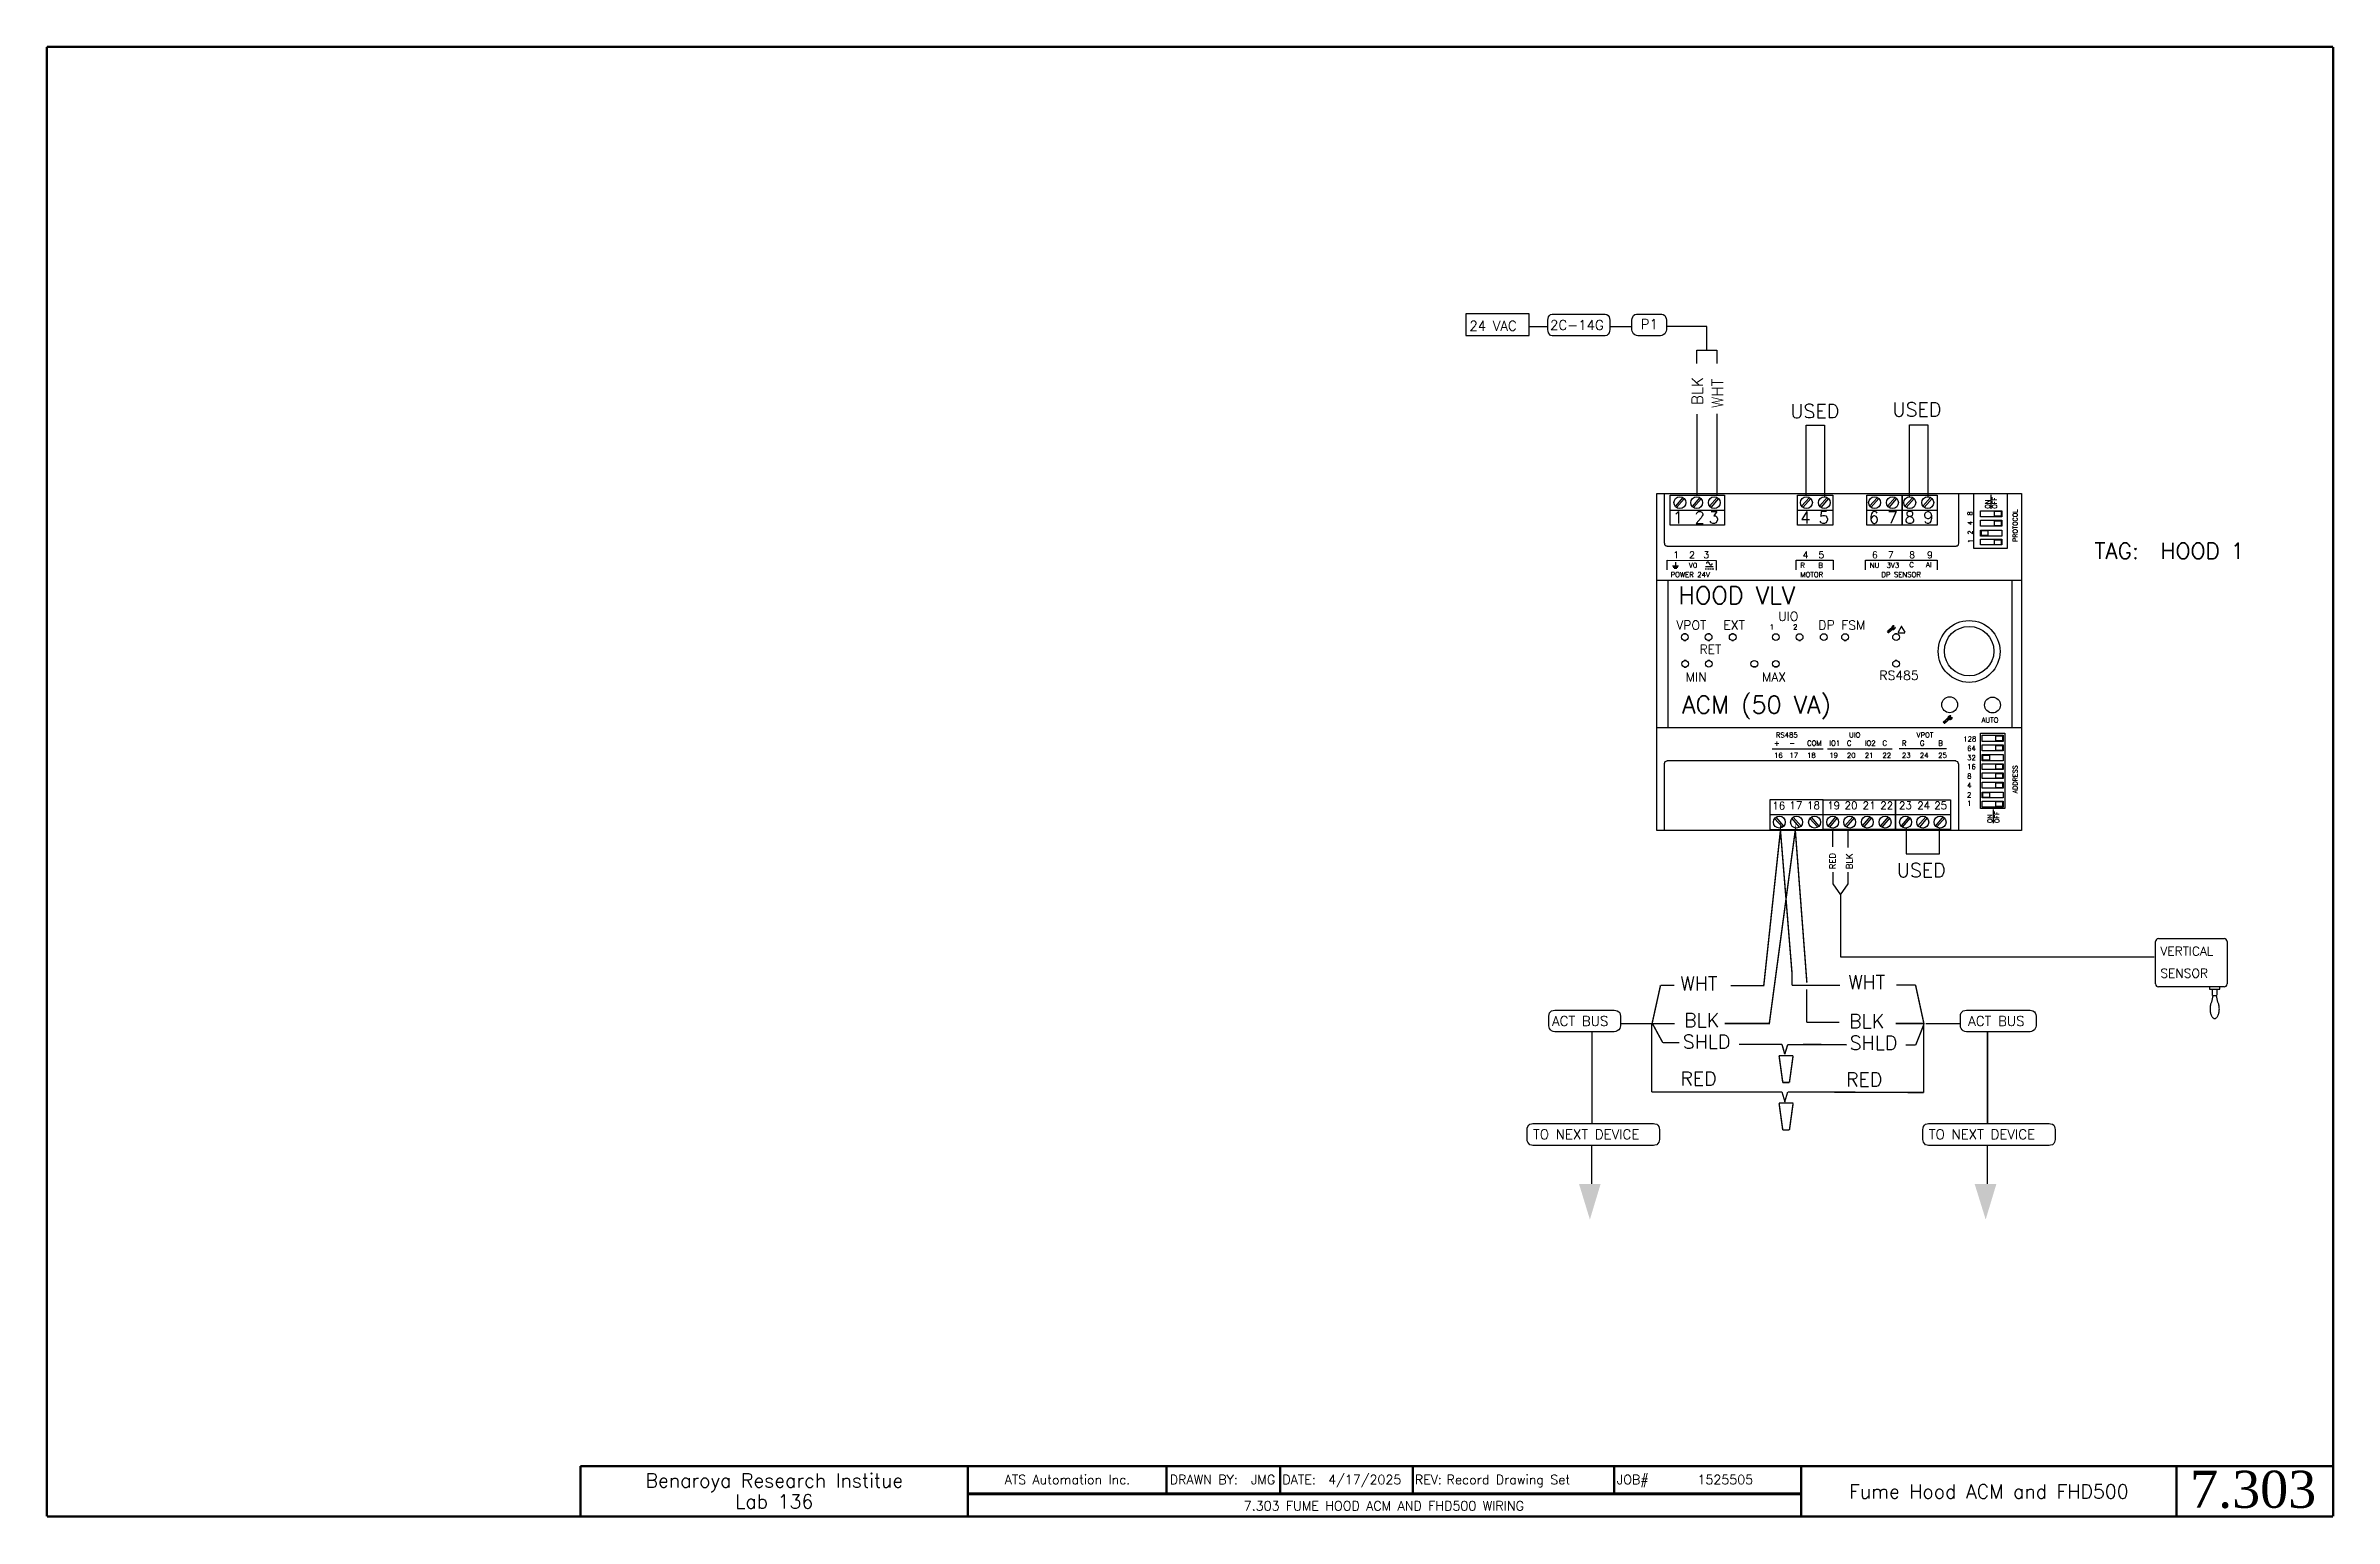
# Paper-space layout 'Layout1' of a CAD drawing. Extents: x 0.7 to 16.1, y 0.3 to 10.3.
# The model-space entities are those that its viewports show. They can reach past a viewport. Long polylines and large blocks are cut down to what shows.
import ezdxf
from ezdxf.enums import TextEntityAlignment as Align

# ---------------------------------------------------------------- set-up
doc = ezdxf.new("R2010")
doc.units = 0
doc.header["$LTSCALE"] = 96
doc.header["$MEASUREMENT"] = 0
doc.layers.get('0').update_dxf_attribs({"linetype": 'CONTINUOUS'})
for name, color, linetype in [('COMP', 4, 'CONTINUOUS'), ('HOOD ACM', 7, 'CONTINUOUS'), ('MVIEW', 1, 'CONTINUOUS'), ('Text', 7, 'CONTINUOUS')]:
    doc.layers.add(name, color=color, linetype=linetype)
doc.styles.add('CENTURY', font='century')
doc.styles.add('Romans', font='romans.shx')
doc.styles.get("Standard").update_dxf_attribs({"font": 'ROMANS'})

psp = doc.layouts.get("Layout1")

msp = doc.modelspace()

# ---------------------------------------------------------------- texts
at = {"layer": 'HOOD ACM', "transparency": 33554687}
for s, height, p in [('24 VAC', 6.34, (986.3, 800.3)), ('2C-14G', 6.34, (1038.5, 800.8)), ('P1', 6.34, (1097.2, 801.4)), ('1', 7.72, (1117.9, 675.6)), (' 2', 7.72, (1126.7, 675.6)), ('3', 7.72, (1141.2, 675.6)), ('4', 7.72, (1200.4, 675.6)), ('5', 7.72, (1212.4, 675.6)), ('6', 7.72, (1244.8, 675.6)), ('7', 7.72, (1256.8, 675.6)), ('8', 7.72, (1268, 675.6)), ('9', 7.72, (1280, 675.6)), ('1', 4.42, (1118.2, 653)), ('2', 4.42, (1128.5, 653)), ('3', 4.42, (1137.7, 653)), ('4', 4.42, (1201.9, 653)), ('5', 4.42, (1212.2, 653)), ('6', 4.42, (1246.8, 653)), ('7', 4.42, (1257.1, 653)), ('8', 4.42, (1270.9, 653)), ('9', 4.42, (1282.4, 653)), ('TAG:  HOOD 1', 10.293, (1390.8, 652.6)), ('POWER 24V', 3.28, (1116.5, 640.8)), ('V0', 3.28, (1128.4, 646.8)), ('R', 3.28, (1200.5, 646.8)), ('MOTOR', 3.28, (1200.5, 640.8)), ('B', 3.28, (1212.1, 646.8)), ('NU', 3.28, (1245.4, 646.8)), ('DP SENSOR', 3.28, (1252.9, 640.8)), ('3V3', 3.28, (1256.3, 646.8)), ('C', 3.28, (1271, 647.2)), ('AI', 3.28, (1281.8, 647.2)), ('HOOD VLV', 11.31, (1121.6, 623.4)), ('VPOT', 5.87, (1120.2, 606.8)), ('EXT', 5.87, (1150.7, 606.8)), ('1', 3.28, (1180.6, 606.8)), ('UIO', 5.87, (1186.1, 612.5)), ('2', 3.28, (1195.8, 606.8)), ('DP', 5.87, (1212.1, 606.9)), ('FSM', 5.87, (1227, 606.8)), ('RET', 5.87, (1135.2, 591.1)), ('MIN', 5.87, (1126.3, 573.2)), ('MAX', 5.87, (1175.7, 573.2)), ('RS485', 5.87, (1251.6, 574.3)), ('ACM (50 VA)', 11.31, (1123.9, 552.6)), ('AUTO', 3.28, (1317.7, 546.6)), ('+', 3.28, (1183.5, 531.7)), ('RS485', 3.28, (1184.6, 537)), ('-', 3.28, (1193.4, 531.7)), ('COM', 3.28, (1204.8, 531.7)), ('IO1', 3.28, (1219.2, 531.7)), ('C', 3.28, (1230.6, 531.7)), ('UIO', 3.28, (1232, 537)), ('IO2', 3.28, (1242.2, 531.7)), ('C', 3.28, (1253.6, 531.7)), ('R', 3.28, (1266.2, 531.7)), ('VPOT', 3.28, (1275.7, 537)), ('G', 3.28, (1277.8, 531.7)), ('B', 3.28, (1289.7, 531.7)), ('128', 3.28, (1305.9, 534.4)), ('16', 3.28, (1183.5, 523.8)), ('17', 3.28, (1193.4, 523.8)), ('18', 3.28, (1204.8, 523.8)), ('19', 3.28, (1219.2, 523.8)), ('20', 3.28, (1230.6, 523.8)), ('21', 3.28, (1242.2, 523.8)), ('22', 3.28, (1253.6, 523.8)), ('23', 3.28, (1266.2, 523.8)), ('24', 3.28, (1277.8, 523.8)), ('25', 3.28, (1289.7, 523.8)), ('32', 3.28, (1308.4, 522.3)), ('64', 3.28, (1308.4, 528.3)), ('16', 3.28, (1308.4, 516.4)), ('8', 3.28, (1308.4, 510.4)), ('4', 3.28, (1308.4, 504.4)), ('16', 4.88, (1182.3, 490.4)), ('17', 4.88, (1193.4, 490.6)), ('18', 4.88, (1204.8, 490.6)), ('19', 4.88, (1217.8, 490.6)), ('20', 4.88, (1229.1, 490.6)), ('21', 4.88, (1240.8, 490.6)), ('22', 4.88, (1252.2, 490.6)), ('23', 4.88, (1264.3, 490.6)), ('24', 4.88, (1276.1, 490.6)), ('25', 4.88, (1287.1, 490.6)), ('2', 3.28, (1308.3, 498.2)), ('1', 3.28, (1308.4, 492.7))]:
    msp.add_text(s, height=height, dxfattribs=at).set_placement(p)
for s, height, p in [('BLK', 7.2, (1137.4, 752.1)), ('WHT', 7.2, (1150.5, 750.2)), ('8', 3.03, (1311.7, 680.7)), ('ON', 3.03, (1323.2, 685.1)), ('OFF', 3.03, (1327.7, 685.1)), ('PROTOCOL', 3.03, (1341, 663.6)), ('4', 3.03, (1311.9, 674.5)), ('2', 3.03, (1311.9, 668.4)), ('1', 3.03, (1312.1, 662.8)), ('ADDRESS', 3.03, (1341, 500.8)), ('OFF', 3.03, (1329.2, 481.6)), ('ON', 3.03, (1324.7, 481.6)), ('RED', 4.04, (1223.3, 451.7)), ('BLK', 4.04, (1234.2, 451.7))]:
    msp.add_text(s, height=height, rotation=90, dxfattribs=at).set_placement(p)
at = {"layer": 'HOOD ACM', "color": 7, "transparency": 33554687}
for s, height, p in [('USED', 8.99, (1194, 743.8)), ('USED', 8.99, (1260.1, 744.8)), ('USED', 8.99, (1262.9, 446.7)), ('WHT', 8.99, (1122.9, 373.3)), ('WHT', 8.99, (1231.5, 374.2)), ('ACT BUS', 6.34, (1039.8, 350.3)), ('BLK', 8.99, (1125.2, 349.6)), ('BLK', 8.99, (1232, 348.9)), ('ACT BUS', 6.34, (1309.1, 350.3)), ('SHLD', 8.99, (1124.4, 335.6)), ('SHLD', 8.99, (1232.4, 334.9)), ('RED', 8.99, (1122.8, 311.7)), ('RED', 8.99, (1230, 311.1)), ('TO NEXT DEVICE', 6.343, (1027.5, 277)), ('TO NEXT DEVICE', 6.343, (1283.6, 277))]:
    msp.add_text(s, height=height, dxfattribs=at).set_placement(p)
at = {"layer": 'HOOD ACM', "color": 7}
for s, p in [('VERTICAL ', (1433.5, 395.8)), ('SENSOR', (1433.5, 381.5))]:
    msp.add_text(s, height=5.78, dxfattribs=at).set_placement(p)

# ---------------------------------------------------------------- blocks, each defined once
blk = doc.blocks.new('ats-flat-3')
at = {"layer": 'MVIEW'}
for points, const_width in [([(16.064, 0.678), (4.26, 0.678)], 0.0156), ([(4.26, 0.335), (4.26, 0.678)], 0.0156), ([(6.871, 0.335), (6.871, 0.678)], 0.0156), ([(8.211, 0.496), (8.211, 0.678)], 0.0156), ([(8.977, 0.491), (8.977, 0.678)], 0.0156), ([(9.871, 0.491), (9.871, 0.678)], 0.0156), ([(11.227, 0.491), (11.227, 0.678)], 0.0156), ([(12.486, 0.335), (12.486, 0.678)], 0.0156), ([(15.017, 0.335), (15.017, 0.678)], 0.0156), ([(6.871, 0.491), (12.486, 0.491)], 0.0208)]:
    blk.add_lwpolyline(points, dxfattribs=dict(at, const_width=const_width))
at = {"layer": 'Text', "style": 'Romans'}
for s, p in [('DRAWN BY:', (8.232, 0.556)), ('DATE:', (8.991, 0.556)), ('REV:', (9.884, 0.556)), ('JOB#', (11.245, 0.556))]:
    blk.add_text(s, height=0.0625, dxfattribs=at).set_placement(p)
at = {"layer": 'Text'}
for tag, height, p in [('JOBNAMETOP', 0.0938, (5.567, 0.534)), ('TITLETOP', 0.0938, (13.752, 0.534)), ('JOBNAMEBOTTOM', 0.0938, (5.567, 0.392)), ('TITLEBOTTOM', 0.0938, (13.752, 0.392)), ('TITLE', 0.0938, (13.752, 0.46)), ('DRAWNAME', 0.0625, (9.675, 0.379))]:
    blk.add_attdef(tag, text='', height=height, dxfattribs=at).set_placement(p, align=Align.CENTER)
for tag, height, style, p in [('OFFICE', 0.0625, 'Romans', (7.543, 0.556)), ('DRAFTER', 0.0625, 'Romans', (8.861, 0.556)), ('DATE', 0.0625, 'Romans', (9.546, 0.556)), ('JOBNUM', 0.0625, 'Romans', (11.976, 0.556)), ('PAGE', 0.25, 'CENTURY', (15.533, 0.397))]:
    blk.add_attdef(tag, text='', height=height, dxfattribs=dict(at, style=style)).set_placement(p, align=Align.CENTER)
blk.add_attdef('REVISED', (10.097, 0.556), '', height=0.0625, dxfattribs=at)

# ---------------------------------------------------------------- hatches: boundary and pattern name
at = {"layer": 'HOOD ACM', "lineweight": 0, "transparency": 33554687}
for points in [[(1071.2, 247.9), (1057.3, 247.9), (1064.3, 225)], [(1327.3, 247.9), (1313.3, 247.9), (1320.4, 225)]]:
    msp.add_hatch(color=7, dxfattribs=at).paths.add_polyline_path(points)

# ---------------------------------------------------------------- linework, layer by layer
at = {"layer": 'HOOD ACM'}
for p, q in [((1037.1, 802.9), (1025.2, 802.9)), ((1091, 802.9), (1077.1, 802.9)), ((1133.6, 779), (1133.6, 787.8)), ((1133.6, 787.8), (1146.4, 787.8)), ((1133.6, 746.2), (1133.6, 693.8)), ((1146.5, 746.4), (1146.5, 693.8)), ((1204.2, 693.8), (1204.2, 739.1)), ((1204.2, 739.1), (1216.1, 739.1)), ((1216.1, 739.1), (1216.1, 693)), ((1271.2, 692.8), (1271.2, 739.3)), ((1271.2, 739.3), (1283, 739.3)), ((1283, 739.3), (1283, 693)), ((1323.8, 694), (1323.8, 685)), ((1114.2, 645.6), (1114.2, 651.8)), ((1114.2, 651.8), (1145.9, 651.6)), ((1145.9, 651.6), (1145.9, 645.3)), ((1197.8, 645.6), (1197.8, 651.8)), ((1197.8, 651.8), (1221.7, 651.8)), ((1221.7, 651.8), (1221.7, 645.5)), ((1242.7, 645.6), (1242.7, 651.8)), ((1242.7, 651.8), (1289.1, 651.8)), ((1289.1, 651.8), (1289.1, 645.5)), ((1117.8, 648.1), (1121.7, 648.1)), ((1118.1, 647.3), (1121.1, 647.3)), ((1118.9, 646.5), (1120.6, 646.5)), ((1119.8, 648.1), (1119.8, 650.4)), ((1138.8, 646.1), (1139.8, 646.1)), ((1139.2, 647.7), (1144.1, 647.7)), ((1140.4, 646.1), (1141.5, 646.1)), ((1141.9, 646.1), (1143, 646.1)), ((1143.4, 646.1), (1144.5, 646.1)), ((1325.3, 490.5), (1325.3, 481.5)), ((1221.5, 466.2), (1221.5, 476.7)), ((1231.4, 465.9), (1231.4, 476.7)), ((1268.9, 478.3), (1268.9, 461.7)), ((1290.6, 461.7), (1290.6, 478.3)), ((1268.9, 461.7), (1290.6, 461.7)), ((1226.4, 435.2), (1226.4, 395.1)), ((1226.4, 395.1), (1429.4, 395.1))]:
    msp.add_line(p, q, dxfattribs=at)
at = {"layer": 'HOOD ACM', "transparency": 33554687}
for p, q in [((1139.9, 803), (1113.8, 803)), ((1139.9, 787.8), (1139.9, 803))]:
    msp.add_line(p, q, dxfattribs=at)
at = {"layer": 'HOOD ACM', "color": 7}
for p, q in [((1146.4, 787.8), (1146.4, 779)), ((1430.3, 377.5), (1430.3, 404.9)), ((1432.2, 406.8), (1474.7, 406.8)), ((1476.6, 404.9), (1476.6, 377.5)), ((1474.7, 375.6), (1432.2, 375.6)), ((1465.2, 375.1), (1465.2, 374.1)), ((1465.2, 374.1), (1471.9, 374.1)), ((1467.1, 370.1), (1467.1, 374)), ((1469.9, 374.1), (1469.9, 370.2)), ((1471.9, 374.1), (1471.9, 375.1)), ((1467.1, 370.1), (1469.9, 370.1))]:
    msp.add_line(p, q, dxfattribs=at)
at = {"layer": 'HOOD ACM', "color": 7, "transparency": 33554687}
msp.add_line((1353, 353.5), (1353.3, 353.7), dxfattribs=at)
at = {"layer": 'HOOD ACM', "color": 7, "lineweight": 25, "transparency": 33554687}
for p, q in [((1195.8, 300.3), (1186.7, 300.3)), ((1188.6, 307.6), (1190.4, 301.1)), ((1190.4, 301.1), (1192.4, 307.6))]:
    msp.add_line(p, q, dxfattribs=at)
at = {"layer": 'HOOD ACM', "transparency": 33554687}
msp.add_lwpolyline([(1025.1, 811.2), (984.1, 811.2), (984.1, 797.2), (1025.1, 797.2)], close=True, dxfattribs=at)
at = {"layer": 'HOOD ACM', "color": 7, "lineweight": 25, "transparency": 33554687}
for points in [[(1037.1, 807.2), (1037.2, 808.1), (1037.5, 809.2), (1038.1, 810.1), (1038.9, 810.7), (1039.9, 811), (1040.8, 811.1), (1073.2, 811.1), (1074.1, 811), (1075.3, 810.7), (1076.1, 810.1), (1076.7, 809.2), (1077, 808.1), (1077.1, 807.2), (1077.1, 800.8), (1077, 799.9), (1076.7, 799), (1076.1, 798.1), (1075.3, 797.3), (1074.1, 797), (1073.2, 796.9), (1040.8, 796.9), (1039.9, 797), (1038.9, 797.3), (1038.1, 798.1), (1037.5, 799), (1037.2, 799.9), (1037.1, 800.8)], [(1113.8, 800.9), (1113.6, 800), (1113.3, 799.1), (1112.7, 798.2), (1111.7, 797.6), (1110.8, 797.2), (1109.9, 797), (1095.4, 797), (1094.4, 797.2), (1093.3, 797.6), (1092.6, 798.2), (1092, 799.1), (1091.7, 800), (1091.5, 800.9), (1091.5, 807.2), (1091.7, 808.1), (1092, 809.3), (1092.6, 810.1), (1093.3, 810.7), (1094.4, 811), (1095.4, 811.1), (1109.9, 811.1), (1110.8, 811), (1111.7, 810.7), (1112.7, 810.1), (1113.3, 809.3), (1113.6, 808.1), (1113.8, 807.2)], [(1084, 350.4), (1083.9, 349.5), (1083.6, 348.6), (1083, 347.7), (1081.9, 347.1), (1081, 346.6), (1080.1, 346.5), (1041.6, 346.5), (1040.6, 346.6), (1039.5, 347.1), (1038.8, 347.7), (1038.2, 348.6), (1037.9, 349.5), (1037.7, 350.4), (1037.7, 356.7), (1037.9, 357.6), (1038.2, 358.8), (1038.8, 359.5), (1039.5, 360.1), (1040.6, 360.4), (1041.6, 360.6), (1080.1, 360.6), (1081, 360.4), (1081.9, 360.1), (1083, 359.5), (1083.6, 358.8), (1083.9, 357.6), (1084, 356.7)], [(1353, 350.4), (1352.8, 349.5), (1352.5, 348.6), (1351.9, 347.7), (1350.9, 347.1), (1350, 346.6), (1349.1, 346.5), (1307.9, 346.5), (1306.9, 346.6), (1305.8, 347.1), (1305.1, 347.7), (1304.5, 348.6), (1304.2, 349.5), (1304, 350.4), (1304, 356.7), (1304.2, 357.6), (1304.5, 358.8), (1305.1, 359.5), (1305.8, 360.1), (1306.9, 360.4), (1307.9, 360.6), (1349.1, 360.6), (1350, 360.4), (1350.9, 360.1), (1351.9, 359.5), (1352.5, 358.8), (1352.8, 357.6), (1353, 356.7)], [(1023.7, 283.2), (1023.8, 284.1), (1024.1, 285.2), (1024.7, 286.1), (1025.5, 286.7), (1026.5, 287), (1027.4, 287.1), (1105.5, 287.1), (1106.4, 287), (1107.6, 286.7), (1108.3, 286.1), (1108.9, 285.2), (1109.2, 284.1), (1109.3, 283.2), (1109.3, 276.8), (1109.2, 275.9), (1108.9, 275), (1108.3, 274.1), (1107.6, 273.4), (1106.4, 273.1), (1105.5, 272.9), (1027.4, 272.9), (1026.5, 273.1), (1025.5, 273.4), (1024.7, 274.1), (1024.1, 275), (1023.8, 275.9), (1023.7, 276.8)], [(1279.7, 283.2), (1279.9, 284.1), (1280.2, 285.2), (1280.8, 286.1), (1281.5, 286.7), (1282.6, 287), (1283.5, 287.1), (1361.5, 287.1), (1362.4, 287), (1363.6, 286.7), (1364.4, 286.1), (1364.9, 285.2), (1365.2, 284.1), (1365.4, 283.2), (1365.4, 276.8), (1365.2, 275.9), (1364.9, 275), (1364.4, 274.1), (1363.6, 273.4), (1362.4, 273.1), (1361.5, 272.9), (1283.5, 272.9), (1282.6, 273.1), (1281.5, 273.4), (1280.8, 274.1), (1280.2, 275), (1279.9, 275.9), (1279.7, 276.8)]]:
    msp.add_lwpolyline(points, close=True, dxfattribs=at)
at = {"layer": 'HOOD ACM', "lineweight": 25}
for points in [[(1343.6, 476.7), (1107.7, 476.7), (1107.7, 695), (1343.6, 695)], [(1151.5, 674.4), (1116.3, 674.4), (1116.3, 693.8), (1151.5, 693.8)], [(1221.4, 693.8), (1221.4, 674.4), (1198.6, 674.4), (1198.6, 693.8)], [(1266.3, 693.8), (1266.3, 674.4), (1243.5, 674.4), (1243.5, 693.8)], [(1289.1, 693.8), (1289.1, 674.4), (1266.3, 674.4), (1266.3, 693.8)], [(1330.9, 679.9), (1317.1, 679.9), (1317.1, 683.8), (1330.9, 683.8)], [(1330.4, 680.2), (1326.1, 680.2), (1326.1, 683.5), (1330.4, 683.5)], [(1330.9, 673.8), (1317.1, 673.8), (1317.1, 677.6), (1330.9, 677.6)], [(1330.9, 667.4), (1317.1, 667.4), (1317.1, 671.3), (1330.9, 671.3)], [(1321.9, 667.8), (1317.6, 667.8), (1317.6, 671), (1321.9, 671)], [(1330.4, 674.1), (1326.1, 674.1), (1326.1, 677.3), (1330.4, 677.3)], [(1330.9, 661.6), (1317.1, 661.6), (1317.1, 665.3), (1330.9, 665.3)], [(1330.4, 661.7), (1326.1, 661.7), (1326.1, 665), (1330.4, 665)], [(1258.6, 607.2), (1261.2, 607.2), (1261.2, 607.2)], [(1258.6, 607.2), (1261.2, 607.2), (1261.2, 607.2)], [(1259.5, 607.8), (1260.7, 607.8), (1259.3, 607.8)], [(1259.3, 607.8), (1260.7, 607.8), (1260.7, 607.8)], [(1259.3, 607.8), (1260.7, 607.8), (1260.7, 607.8)], [(1259.3, 607.8), (1260.9, 607.8), (1260.9, 607.8)], [(1259.3, 607.8), (1260.9, 607.8)], [(1259.3, 607.8), (1260.9, 607.8), (1260.9, 607.8)], [(1259.3, 607.8), (1260.9, 607.8), (1260.9, 607.8)], [(1259.3, 607.8), (1261.8, 607.8), (1261.8, 607.8)], [(1259.3, 607.8), (1261.8, 607.8), (1261.8, 607.8)], [(1259.7, 608), (1260.6, 608), (1259.5, 608)], [(1259.5, 607.8), (1260.6, 607.8), (1260.6, 607.8)], [(1259.5, 607.8), (1260.6, 607.8), (1260.6, 607.8)], [(1259.5, 607.8), (1260.7, 607.8)], [(1259.8, 608.6), (1260.4, 608.6), (1259.7, 608.6)], [(1259.7, 608.6), (1260.4, 608.6), (1260.4, 608.6)], [(1259.7, 608.6), (1260.4, 608.6), (1260.4, 608.6)], [(1259.7, 608.4), (1260.4, 608.4), (1260.4, 608.4)], [(1259.7, 608.4), (1260.4, 608.4), (1260.4, 608.4)], [(1259.7, 608.4), (1260.4, 608.4), (1260.4, 608.4)], [(1259.7, 608.4), (1260.4, 608.4), (1260.4, 608.4)], [(1259.7, 608.3), (1260.4, 608.3), (1260.4, 608.3)], [(1259.7, 608.3), (1260.4, 608.3), (1260.4, 608.3)], [(1259.7, 608.1), (1260.4, 608.1), (1260.4, 608.1)], [(1259.7, 608.1), (1260.4, 608.1), (1260.4, 608.1)], [(1259.7, 608), (1260.4, 608), (1260.4, 608)], [(1259.7, 608), (1260.4, 608), (1260.4, 608)], [(1259.7, 608), (1260.6, 608)], [(1259.8, 608.7), (1260.6, 608.7), (1260.6, 608.7)], [(1259.8, 608.7), (1260.6, 608.7), (1260.6, 608.7)], [(1259.8, 608.6), (1260.4, 608.6), (1260.4, 608.6)], [(1260.6, 609.2), (1261.2, 609.2), (1260.3, 609.2)], [(1260.3, 609.2), (1261.2, 609.2), (1261.2, 609.2)], [(1260.3, 609.2), (1261.2, 609.2), (1261.2, 609.2)], [(1260.7, 609.2), (1260.9, 609.2), (1260.6, 609.2)], [(1260.6, 609.2), (1260.9, 609.2), (1260.9, 609.2)], [(1260.6, 609.2), (1260.9, 609.2), (1260.9, 609.2)], [(1260.6, 609.2), (1261.2, 609.2)], [(1261, 607.8), (1261.8, 607.8), (1260.9, 607.8)], [(1260.9, 607.8), (1261.8, 607.8), (1261.8, 607.8)], [(1260.9, 607.8), (1261.8, 607.8), (1261.8, 607.8)], [(1261.2, 607.8), (1261.8, 607.8), (1261, 607.8)], [(1261, 607.8), (1261.8, 607.8), (1261.8, 607.8)], [(1261, 607.8), (1261.8, 607.8), (1261.8, 607.8)], [(1261, 607.8), (1261.8, 607.8), (1261.8, 607.8)], [(1261.2, 607.8), (1261.8, 607.8), (1261.8, 607.8)], [(1261.8, 608.3), (1261.7, 608.3), (1261.7, 608.3)], [(1125.6, 604.1), (1126.4, 604.1), (1125.1, 604.1)], [(1125.1, 599.8), (1126, 599.8), (1125.6, 599.8)], [(1125.1, 599.8), (1126.4, 599.8), (1126, 599.8)], [(1125.6, 604.1), (1126.4, 604.1)], [(1141, 604.1), (1141.8, 604.1), (1140.7, 604.1)], [(1140.7, 599.8), (1141.5, 599.8), (1141, 599.8)], [(1140.7, 599.8), (1141.8, 599.8), (1141.5, 599.8)], [(1141, 604.1), (1141.8, 604.1)], [(1156.6, 604.1), (1157.3, 604.1), (1156.1, 604.1)], [(1156.1, 599.8), (1157, 599.8), (1156.6, 599.8)], [(1156.1, 599.8), (1157.3, 599.8), (1157, 599.8)], [(1156.6, 604.1), (1157.3, 604.1)], [(1199.4, 599.8), (1200.2, 599.8), (1199.9, 599.8)], [(1199.4, 599.8), (1200.6, 599.8), (1200.2, 599.8)], [(1228.8, 599.8), (1229.8, 599.8), (1229.3, 599.8)], [(1228.8, 599.8), (1230.1, 599.8), (1229.8, 599.8)], [(1257, 605.8), (1258.6, 605.8), (1256.9, 605.8)], [(1256.9, 605.8), (1258.6, 605.8), (1258.6, 605.8)], [(1256.9, 605.8), (1258.6, 605.8), (1258.6, 605.8)], [(1256.9, 605.8), (1258.6, 605.8), (1258.6, 605.8)], [(1256.9, 605.8), (1258.6, 605.8), (1258.6, 605.8)], [(1256.9, 605.8), (1257.5, 605.8), (1257.5, 605.8)], [(1256.9, 605.8), (1257.5, 605.8), (1257.5, 605.8)], [(1256.9, 605.8), (1257.5, 605.8), (1257.5, 605.8)], [(1256.9, 605.8), (1257.5, 605.8), (1257.5, 605.8)], [(1256.9, 605.8), (1257.3, 605.8), (1257.3, 605.8)], [(1256.9, 605.8), (1257.5, 605.8), (1257.3, 605.8)], [(1256.9, 605.8), (1257.3, 605.8), (1257.3, 605.8)], [(1256.9, 605.8), (1257.3, 605.8), (1257.3, 605.8)], [(1256.9, 605.6), (1257.3, 605.6), (1257.3, 605.6)], [(1256.9, 605.6), (1257.3, 605.6), (1257.3, 605.6)], [(1256.9, 605.6), (1257.3, 605.6), (1257.3, 605.6)], [(1256.9, 605.6), (1257.3, 605.6), (1257.3, 605.6)], [(1256.9, 605.6), (1257.3, 605.6), (1257.3, 605.6)], [(1256.9, 605.6), (1257.3, 605.6), (1257.3, 605.6)], [(1256.9, 605.6), (1257.3, 605.6), (1257.3, 605.6)], [(1256.9, 605.6), (1257.3, 605.6), (1257.3, 605.6)], [(1256.9, 605.6), (1257.3, 605.6), (1257.3, 605.6)], [(1256.9, 605.6), (1257.3, 605.6), (1257.3, 605.6)], [(1256.9, 605.6), (1257.3, 605.6), (1257.3, 605.6)], [(1256.9, 605.6), (1257.3, 605.6), (1257.3, 605.6)], [(1256.9, 605.6), (1257.3, 605.6), (1257.3, 605.6)], [(1256.9, 605.6), (1257.3, 605.6), (1257.3, 605.6)], [(1256.9, 605.6), (1257.3, 605.6), (1257.3, 605.6)], [(1256.9, 605.6), (1257.3, 605.6), (1257.3, 605.6)], [(1256.9, 605.5), (1257.3, 605.5), (1257.3, 605.5)], [(1256.9, 605.5), (1257.3, 605.5), (1257.3, 605.5)], [(1256.9, 605.5), (1257.3, 605.5), (1257.3, 605.5)], [(1256.9, 605.5), (1257.3, 605.5), (1257.3, 605.5)], [(1256.9, 605.5), (1257.3, 605.5), (1257.3, 605.5)], [(1256.9, 605.5), (1257.3, 605.5), (1257.3, 605.5)], [(1256.9, 605.5), (1257.3, 605.5), (1257.3, 605.5)], [(1256.9, 605.5), (1257.3, 605.5), (1257.3, 605.5)], [(1256.9, 605.5), (1257.3, 605.5), (1257.3, 605.5)], [(1256.9, 605.5), (1257.3, 605.5), (1257.3, 605.5)], [(1256.9, 605.5), (1257.3, 605.5), (1257, 605.5)], [(1256.9, 605.5), (1257.3, 605.5), (1257.3, 605.5)], [(1257, 605.8), (1258.7, 605.8), (1258.6, 605.8)], [(1257, 605.5), (1257.3, 605.5), (1257.3, 605.5)], [(1257, 605.5), (1257.3, 605.5), (1257.3, 605.5)], [(1257, 605.3), (1257.5, 605.3), (1257.5, 605.3)], [(1257, 605.3), (1257.5, 605.3), (1257.5, 605.3)], [(1257.2, 605), (1257.7, 605), (1257.3, 605)], [(1257.2, 605), (1257.7, 605), (1257.7, 605)], [(1257.3, 605), (1257.7, 605), (1257.7, 605)], [(1257.3, 605), (1257.7, 605), (1257.7, 605)], [(1257.3, 605), (1257.7, 605), (1257.7, 605)], [(1257.3, 605), (1257.7, 605), (1257.7, 605)], [(1257.3, 605), (1257.7, 605), (1257.7, 605)], [(1257.3, 605), (1257.7, 605), (1257.7, 605)], [(1257.3, 605), (1257.5, 605), (1257.5, 605)], [(1257.3, 605), (1257.7, 605), (1257.5, 605)], [(1257.3, 605), (1257.5, 605), (1257.5, 605)], [(1257.3, 605), (1257.5, 605), (1257.5, 605)], [(1257.3, 605), (1257.5, 605), (1257.5, 605)], [(1257.3, 605), (1257.5, 605), (1257.5, 605)], [(1257.3, 605), (1257.5, 605), (1257.5, 605)], [(1257.3, 605), (1257.5, 605), (1257.5, 605)], [(1257.5, 605.8), (1258.6, 605.8), (1258.6, 605.8)], [(1257.5, 605.8), (1258.6, 605.8), (1258.6, 605.8)], [(1257.5, 605.8), (1258.6, 605.8), (1258.6, 605.8)], [(1257.5, 605.8), (1258.6, 605.8), (1258.6, 605.8)], [(1257.5, 605.8), (1258.4, 605.8), (1257.7, 605.8)], [(1257.5, 605.8), (1258.6, 605.8), (1258.4, 605.8)], [(1257.7, 605.5), (1258.1, 605.5), (1257.5, 605.5)], [(1257.5, 605.3), (1258.1, 605.3), (1258.1, 605.3)], [(1257.5, 605.3), (1258.1, 605.3), (1258.1, 605.3)], [(1257.5, 605), (1257.5, 605), (1257.5, 605)], [(1257.7, 605.6), (1258.4, 605.6), (1258.4, 605.6)], [(1257.7, 605.6), (1258.4, 605.6), (1258.4, 605.6)], [(1257.7, 605.6), (1258.4, 605.6), (1258.4, 605.6)], [(1257.7, 605.6), (1258.4, 605.6), (1258.4, 605.6)], [(1257.7, 605.6), (1258.4, 605.6), (1258.4, 605.6)], [(1257.7, 605.6), (1258.4, 605.6), (1258.4, 605.6)], [(1257.7, 605.6), (1258.3, 605.6), (1258.3, 605.6)], [(1257.7, 605.6), (1258.4, 605.6), (1258.3, 605.6)], [(1257.7, 605.5), (1258.3, 605.5), (1258.3, 605.5)], [(1257.7, 605.5), (1258.3, 605.5), (1258.3, 605.5)], [(1257.7, 605.5), (1258.3, 605.5), (1258.3, 605.5)], [(1257.7, 605.5), (1258.3, 605.5), (1258.3, 605.5)], [(1257.7, 605.5), (1258.1, 605.5), (1258.1, 605.5)], [(1257.7, 605.5), (1258.3, 605.5), (1258.1, 605.5)], [(1257.7, 605.5), (1258.1, 605.5), (1258.1, 605.5)], [(1257.7, 605.5), (1258.1, 605.5), (1258.1, 605.5)], [(1257.7, 605.5), (1258.1, 605.5), (1258.1, 605.5)], [(1260.4, 607), (1260.9, 607), (1260.9, 607)], [(1260.4, 607), (1261, 607), (1260.9, 607)], [(1260.4, 607), (1260.9, 607), (1260.6, 607)], [(1260.4, 607), (1260.9, 607), (1260.9, 607)], [(1260.6, 607), (1260.9, 607), (1260.9, 607)], [(1262.3, 604.1), (1263, 604.1), (1261.8, 604.1)], [(1262.3, 604.1), (1263, 604.1)], [(1125.6, 586.8), (1126.5, 586.8), (1125.3, 586.8)], [(1125.3, 582.5), (1126, 582.5), (1125.6, 582.5)], [(1125.3, 582.5), (1126.5, 582.5), (1126, 582.5)], [(1125.6, 586.8), (1126.5, 586.8)], [(1141, 586.8), (1141.9, 586.8), (1140.7, 586.8)], [(1141, 586.8), (1141.9, 586.8)], [(1169.8, 582.7), (1171.4, 582.7), (1170.1, 582.7)], [(1169.8, 582.7), (1171.8, 582.7), (1171.4, 582.7)], [(1183.7, 582.7), (1185.2, 582.7), (1184, 582.7)], [(1183.7, 582.7), (1185.7, 582.7), (1185.2, 582.7)], [(1262.3, 586.8), (1263, 586.8), (1261.8, 586.8)], [(1262.3, 586.8), (1263, 586.8)], [(1294.9, 548.8), (1297.9, 548.8), (1297.9, 548.8)], [(1294.9, 548.8), (1298, 548.8), (1297.9, 548.8)], [(1294.9, 548.8), (1296.8, 548.8), (1296.8, 548.8)], [(1294.9, 548.8), (1297, 548.8), (1296.8, 548.8)], [(1296, 549.6), (1297.4, 549.6), (1295.9, 549.6)], [(1295.9, 549.6), (1297.6, 549.6), (1297.6, 549.6)], [(1295.9, 549.6), (1297.6, 549.6)], [(1295.9, 549.6), (1297.6, 549.6), (1297.6, 549.6)], [(1295.9, 549.6), (1297.6, 549.6), (1297.6, 549.6)], [(1295.9, 549.4), (1298.6, 549.4), (1298.6, 549.4)], [(1295.9, 549.4), (1298.6, 549.4), (1298.6, 549.4)], [(1296, 549.6), (1297.4, 549.6), (1297.4, 549.6)], [(1296, 549.6), (1297.4, 549.6)], [(1296, 549.6), (1297.4, 549.6), (1297.4, 549.6)], [(1296.3, 550.3), (1297.1, 550.3), (1296.2, 550.3)], [(1296.2, 550.2), (1297.1, 550.2), (1297.1, 550.2)], [(1296.2, 550.2), (1297.1, 550.2), (1297.1, 550.2)], [(1296.2, 550), (1297.1, 550), (1297.1, 550)], [(1296.2, 550), (1297.1, 550)], [(1296.2, 550), (1297.1, 550), (1297.1, 550)], [(1296.2, 550), (1297.1, 550), (1297.1, 550)], [(1296.2, 549.7), (1297.1, 549.7), (1297.1, 549.7)], [(1296.2, 549.7), (1297.1, 549.7), (1297.1, 549.7)], [(1296.2, 549.7), (1297.3, 549.7), (1297.3, 549.7)], [(1296.2, 549.7), (1297.3, 549.7)], [(1296.3, 550.5), (1297.1, 550.5), (1297.1, 550.5)], [(1296.3, 550.5), (1297.3, 550.5), (1297.1, 550.5)], [(1296.3, 550.5), (1297.1, 550.5), (1297.1, 550.5)], [(1296.3, 550.5), (1297.1, 550.5), (1297.1, 550.5)], [(1296.3, 550.3), (1297.1, 550.3), (1297.1, 550.3)], [(1297.3, 551.1), (1297.9, 551.1), (1297, 551.1)], [(1297, 551.1), (1297.9, 551.1), (1297.9, 551.1)], [(1297, 551.1), (1297.9, 551.1), (1297.9, 551.1)], [(1297, 548.8), (1297.9, 548.8), (1297.1, 548.8)], [(1297, 548.8), (1297.9, 548.8), (1297.9, 548.8)], [(1297.1, 548.6), (1297.6, 548.6), (1297.3, 548.6)], [(1297.1, 548.6), (1297.7, 548.6), (1297.6, 548.6)], [(1297.4, 551.1), (1297.7, 551.1), (1297.3, 551.1)], [(1297.3, 551.1), (1297.7, 551.1), (1297.7, 551.1)], [(1297.3, 551.1), (1297.7, 551.1), (1297.7, 551.1)], [(1297.3, 551.1), (1297.9, 551.1)], [(1297.3, 548.6), (1297.6, 548.6), (1297.4, 548.6)], [(1297.9, 549.6), (1298.6, 549.6), (1297.7, 549.6)], [(1298, 549.6), (1298.6, 549.6), (1297.9, 549.6)], [(1297.9, 549.6), (1298.6, 549.6), (1298.6, 549.6)], [(1297.9, 549.6), (1298.6, 549.6), (1298.6, 549.6)], [(1297.9, 549.6), (1298.6, 549.6), (1298.6, 549.6)], [(1298, 549.6), (1298.6, 549.6), (1298.6, 549.6)], [(1293.1, 547.2), (1295.1, 547.2), (1295.1, 547.2)], [(1293.1, 547.2), (1295.1, 547.2), (1295.1, 547.2)], [(1293.1, 547.2), (1294.9, 547.2), (1294.9, 547.2)], [(1293.1, 547.2), (1295.1, 547.2), (1294.9, 547.2)], [(1293.1, 547.2), (1294.9, 547.2), (1294.9, 547.2)], [(1293.1, 547.2), (1294.9, 547.2), (1294.9, 547.2)], [(1293.1, 547.2), (1293.7, 547.2), (1293.7, 547.2)], [(1293.1, 547.2), (1293.7, 547.2), (1293.7, 547.2)], [(1293.1, 547.2), (1293.7, 547.2), (1293.7, 547.2)], [(1293.1, 547.2), (1293.7, 547.2), (1293.7, 547.2)], [(1293.1, 547.2), (1293.7, 547.2), (1293.7, 547.2)], [(1293.1, 547.2), (1293.7, 547.2), (1293.7, 547.2)], [(1293.1, 547.1), (1293.6, 547.1), (1293.6, 547.1)], [(1293.1, 547.1), (1293.6, 547.1), (1293.6, 547.1)], [(1293.1, 547.1), (1293.6, 547.1), (1293.6, 547.1)], [(1293.1, 547.1), (1293.6, 547.1), (1293.6, 547.1)], [(1293.1, 547.1), (1293.6, 547.1), (1293.6, 547.1)], [(1293.1, 547.1), (1293.6, 547.1), (1293.6, 547.1)], [(1293.1, 547.1), (1293.6, 547.1), (1293.6, 547.1)], [(1293.1, 547.1), (1293.6, 547.1), (1293.6, 547.1)], [(1293.1, 547.1), (1293.6, 547.1), (1293.6, 547.1)], [(1293.1, 547.1), (1293.6, 547.1), (1293.6, 547.1)], [(1293.1, 547.1), (1293.6, 547.1), (1293.6, 547.1)], [(1293.1, 547.1), (1293.6, 547.1), (1293.6, 547.1)], [(1293.1, 547.1), (1293.6, 547.1), (1293.6, 547.1)], [(1293.1, 547.1), (1293.6, 547.1), (1293.6, 547.1)], [(1293.1, 546.9), (1293.6, 546.9), (1293.6, 546.9)], [(1293.1, 546.9), (1293.6, 546.9), (1293.6, 546.9)], [(1293.1, 546.9), (1293.6, 546.9), (1293.6, 546.9)], [(1293.1, 546.9), (1293.6, 546.9), (1293.6, 546.9)], [(1293.1, 546.9), (1293.6, 546.9), (1293.6, 546.9)], [(1293.1, 546.9), (1293.6, 546.9), (1293.6, 546.9)], [(1293.1, 546.9), (1293.6, 546.9), (1293.6, 546.9)], [(1293.1, 546.9), (1293.6, 546.9), (1293.6, 546.9)], [(1293.1, 546.9), (1293.6, 546.9), (1293.6, 546.9)], [(1293.1, 546.9), (1293.6, 546.9), (1293.6, 546.9)], [(1293.1, 546.9), (1293.6, 546.9), (1293.6, 546.9)], [(1293.1, 546.9), (1293.6, 546.9), (1293.6, 546.9)], [(1293.1, 546.8), (1293.6, 546.8), (1293.6, 546.8)], [(1293.1, 546.8), (1293.6, 546.8), (1293.6, 546.8)], [(1293.1, 546.8), (1293.7, 546.8), (1293.7, 546.8)], [(1293.1, 546.8), (1293.7, 546.8)], [(1293.1, 546.8), (1293.7, 546.8), (1293.7, 546.8)], [(1293.1, 546.8), (1293.7, 546.8), (1293.7, 546.8)], [(1293.1, 546.8), (1293.7, 546.8), (1293.7, 546.8)], [(1293.1, 546.8), (1293.7, 546.8), (1293.7, 546.8)], [(1293.6, 546.3), (1293.9, 546.3), (1293.9, 546.3)], [(1293.6, 546.3), (1293.9, 546.3), (1293.9, 546.3)], [(1293.6, 546.3), (1293.9, 546.3), (1293.9, 546.3)], [(1293.6, 546.3), (1293.9, 546.3), (1293.9, 546.3)], [(1293.6, 546.3), (1293.9, 546.3), (1293.9, 546.3)], [(1293.6, 546.3), (1293.9, 546.3), (1293.9, 546.3)], [(1293.6, 546.3), (1293.9, 546.3), (1293.9, 546.3)], [(1293.6, 546.3), (1293.9, 546.3), (1293.9, 546.3)], [(1293.6, 546.3), (1293.9, 546.3), (1293.9, 546.3)], [(1293.6, 546.3), (1293.9, 546.3), (1293.9, 546.3)], [(1293.6, 546.3), (1293.7, 546.3), (1293.7, 546.3)], [(1293.6, 546.3), (1293.9, 546.3), (1293.7, 546.3)], [(1293.7, 547.2), (1294.9, 547.2), (1294.9, 547.2)], [(1293.7, 547.2), (1294.9, 547.2), (1294.9, 547.2)], [(1293.7, 547.2), (1294.9, 547.2), (1293.9, 547.2)], [(1293.7, 547.2), (1294.9, 547.2), (1294.9, 547.2)], [(1293.9, 546.8), (1294.5, 546.8), (1293.7, 546.8)], [(1293.7, 546.8), (1294.5, 546.8), (1294.5, 546.8)], [(1293.7, 546.8), (1294.5, 546.8), (1294.5, 546.8)], [(1293.7, 546.3), (1293.7, 546.3), (1293.7, 546.3)], [(1293.9, 547.1), (1294.8, 547.1), (1294.8, 547.1)], [(1293.9, 547.1), (1294.9, 547.1), (1294.8, 547.1)], [(1293.9, 547.1), (1294.8, 547.1), (1294.8, 547.1)], [(1293.9, 547.1), (1294.8, 547.1), (1294.8, 547.1)], [(1293.9, 547.1), (1294.8, 547.1), (1294.8, 547.1)], [(1293.9, 547.1), (1294.8, 547.1), (1294.8, 547.1)], [(1293.9, 547.1), (1294.8, 547.1), (1294.8, 547.1)], [(1293.9, 547.1), (1294.8, 547.1), (1294.8, 547.1)], [(1293.9, 546.9), (1294.6, 546.9), (1294.6, 546.9)], [(1293.9, 546.9), (1294.6, 546.9), (1294.6, 546.9)], [(1293.9, 546.9), (1294.6, 546.9), (1294.6, 546.9)], [(1293.9, 546.9), (1294.6, 546.9), (1294.6, 546.9)], [(1293.9, 546.9), (1294.5, 546.9), (1294.5, 546.9)], [(1293.9, 546.9), (1294.6, 546.9), (1294.5, 546.9)], [(1293.9, 546.8), (1294.5, 546.8), (1294.5, 546.8)], [(1293.9, 546.8), (1294.5, 546.8), (1294.5, 546.8)], [(1293.9, 546.8), (1294.5, 546.8), (1294.5, 546.8)], [(1293.9, 546.8), (1294.5, 546.8), (1294.5, 546.8)], [(1293.9, 546.8), (1294.5, 546.8), (1294.5, 546.8)], [(1331.8, 534.5), (1318.1, 534.5), (1318.1, 538.4), (1331.8, 538.4)], [(1331.3, 534.8), (1327, 534.8), (1327, 538), (1331.3, 538)], [(1331.8, 528.3), (1318.1, 528.3), (1318.1, 532.2), (1331.8, 532.2)], [(1331.8, 522), (1318.1, 522), (1318.1, 525.9), (1331.8, 525.9)], [(1331.8, 516.2), (1318.1, 516.2), (1318.1, 520), (1331.8, 520)], [(1322.8, 522.3), (1318.5, 522.3), (1318.5, 525.6), (1322.8, 525.6)], [(1331.3, 528.6), (1327, 528.6), (1327, 531.9), (1331.3, 531.9)], [(1331.3, 516.5), (1327, 516.5), (1327, 519.7), (1331.3, 519.7)], [(1331.8, 510.5), (1318.1, 510.5), (1318.1, 514.2), (1331.8, 514.2)], [(1331.8, 504.3), (1318.1, 504.3), (1318.1, 508), (1331.8, 508)], [(1331.3, 510.6), (1327, 510.6), (1327, 513.8), (1331.3, 513.8)], [(1331.3, 504.4), (1327, 504.4), (1327, 507.7), (1331.3, 507.7)], [(1215.3, 477.5), (1215.3, 496.7), (1180.8, 496.7), (1180.8, 477.5)], [(1262.1, 477.5), (1215.3, 477.5), (1215.3, 496.7), (1262.1, 496.7)], [(1297.7, 477.5), (1262.1, 477.5), (1262.1, 496.7), (1297.7, 496.7)], [(1331.8, 498), (1318.1, 498), (1318.1, 501.7), (1331.8, 501.7)], [(1331.8, 492), (1318.1, 492), (1318.1, 495.8), (1331.8, 495.8)], [(1322.8, 498.1), (1318.5, 498.1), (1318.5, 501.4), (1322.8, 501.4)], [(1331.3, 492.3), (1327, 492.3), (1327, 495.5), (1331.3, 495.5)]]:
    msp.add_lwpolyline(points, close=True, dxfattribs=at)
for points in [[(1112.3, 695), (1112.3, 662.7)], [(1116.3, 684.1), (1151.5, 684.1)], [(1124.5, 692.4), (1119.4, 686.6)], [(1125.4, 691.5), (1120.3, 685.8)], [(1135.4, 692.4), (1130.4, 686.6)], [(1136.4, 691.5), (1131.3, 685.8)], [(1146.7, 692.4), (1141.6, 686.7)], [(1147.6, 691.6), (1142.5, 685.8)], [(1198.6, 684.1), (1221.4, 684.1)], [(1206.3, 692.4), (1201.2, 686.7)], [(1207.2, 691.6), (1202.1, 685.8)], [(1217.9, 692.4), (1212.8, 686.7)], [(1218.8, 691.6), (1213.7, 685.8)], [(1243.5, 684.1), (1266.3, 684.1), (1289.1, 684.1)], [(1250.3, 692.4), (1245.2, 686.7)], [(1251.2, 691.6), (1246.1, 685.8)], [(1261.9, 692.4), (1256.8, 686.7)], [(1262.8, 691.6), (1257.8, 685.8)], [(1273.2, 692.4), (1268.1, 686.7)], [(1274.1, 691.6), (1269, 685.8)], [(1284.8, 692.4), (1279.7, 686.7)], [(1285.7, 691.6), (1280.6, 685.8)], [(1301.3, 661), (1301.9, 661.1), (1302.5, 661.4), (1302.8, 662), (1303, 662.7), (1303, 695)], [(1334.2, 695), (1334.2, 659.4), (1312.8, 659.4), (1312.8, 695)], [(1112.5, 662.7), (1112.6, 662), (1112.9, 661.4), (1113.6, 661.1), (1114.2, 661)], [(1114.2, 660.8), (1222.1, 660.8)], [(1221.7, 660.8), (1301.3, 660.8)], [(1107.7, 638.8), (1343.6, 638.8)], [(1114.8, 638.8), (1114.8, 543.2)], [(1337.3, 638.8), (1337.3, 543.2)], [(1260.6, 608.7), (1261.2, 609.2), (1260.4, 609.2), (1260.1, 609), (1259.8, 608.7), (1259.7, 608.4), (1259.7, 608), (1257, 605.8), (1257, 605.5)], [(1261.2, 607.8), (1261.8, 608.3), (1261.8, 608), (1261.7, 607.5), (1261.4, 607.3), (1261, 607), (1260.7, 607), (1260.3, 607.2), (1257.7, 605), (1257.3, 605)], [(1260.6, 608.6), (1260.4, 608.4), (1260.4, 608.1), (1260.6, 608)], [(1260.4, 608), (1260.6, 608), (1260.7, 607.8), (1261, 607.8), (1261.2, 608)], [(1265.7, 608.7), (1263.7, 605.2), (1263.7, 605), (1263.8, 604.9)], [(1266.1, 608.9), (1265.8, 608.9)], [(1268.3, 605.2), (1266.1, 608.7)], [(1257.2, 605), (1256.9, 605.5)], [(1263.8, 604.7), (1268, 604.7)], [(1268, 604.9), (1268.1, 605), (1268.1, 605.2)], [(1293.4, 546.5), (1293.1, 546.9), (1293.1, 547.2), (1296.2, 549.7), (1296.2, 550.2), (1296.3, 550.5), (1296.6, 550.8), (1297.1, 551.1), (1297.4, 551.1), (1297.9, 550.9)], [(1298, 549.6), (1298.6, 550.2), (1298.6, 549.7), (1298.5, 549.2), (1298.2, 548.9), (1297.7, 548.6), (1297.4, 548.6), (1297, 548.8), (1293.9, 546.3)], [(1297.9, 551.1), (1297.3, 550.5), (1297.1, 550.3), (1297.1, 550), (1297.3, 549.9)], [(1297.1, 549.7), (1297.3, 549.7), (1297.4, 549.6), (1297.7, 549.6), (1297.9, 549.7)], [(1343.6, 543.2), (1107.7, 543.2)], [(1293.6, 546.5), (1293.9, 546.5)], [(1332.9, 539.7), (1332.9, 491), (1317, 491), (1317, 539.7), (1332.9, 539.7)], [(1114, 521.7), (1113.4, 521.5), (1112.8, 521.2), (1112.5, 520.6), (1112.3, 520), (1112.3, 476.5)], [(1193.5, 521.8), (1114, 521.8)], [(1301.1, 521.8), (1193.2, 521.8)], [(1302.8, 520), (1302.7, 520.6), (1302.3, 521.2), (1301.7, 521.5), (1301.1, 521.7)], [(1303, 476.5), (1303, 520)], [(1180.8, 487.2), (1203.6, 487.2), (1215.3, 487.2), (1250.4, 487.2), (1297.7, 487.2)], [(1188.9, 478.9), (1183.8, 484.6)], [(1189.8, 479.6), (1184.8, 485.5)], [(1200, 478.9), (1194.9, 484.7)], [(1200.9, 479.6), (1195.9, 485.5)], [(1211.7, 478.9), (1206.6, 484.6)], [(1212.7, 479.6), (1207.6, 485.5)], [(1223.3, 485.6), (1218.4, 479.9)], [(1224.4, 484.9), (1219.3, 479)], [(1234.4, 485.6), (1229.3, 479.9)], [(1235.3, 484.9), (1230.2, 479)], [(1245.6, 485.8), (1240.5, 479.9)], [(1246.6, 484.9), (1241.5, 479.2)], [(1257.3, 485.6), (1252.4, 479.9)], [(1258.3, 484.9), (1253.2, 479)], [(1270.6, 485.6), (1265.7, 479.9)], [(1271.5, 484.9), (1266.4, 479)], [(1281.7, 485.6), (1276.6, 479.9)], [(1282.6, 484.9), (1277.5, 479)], [(1292.9, 485.8), (1287.9, 479.9)], [(1293.9, 484.9), (1288.8, 479.2)], [(1221.4, 449.9), (1221.4, 442.3), (1226.4, 435.2), (1231.4, 442.3), (1231.4, 449.9)]]:
    msp.add_lwpolyline(points, dxfattribs=at)
at = {"layer": 'HOOD ACM', "lineweight": 5}
for points in [[(1122.2, 693.8), (1123, 693.8)], [(1133.1, 693.8), (1132.4, 693.8)]]:
    msp.add_lwpolyline(points, dxfattribs=at)
at = {"layer": 'HOOD ACM', "const_width": 0.925}
for points in [[(1215.4, 529.6), (1182.1, 529.6)], [(1260.1, 529.6), (1217.9, 529.6)], [(1295.2, 529.7), (1264.3, 529.7)], [(1065.6, 346.5), (1065.6, 286.8)], [(1297.2, 351.7), (1303.8, 351.7)], [(1321.6, 346.5), (1321.6, 286.8)]]:
    msp.add_lwpolyline(points, dxfattribs=at)
at = {"layer": 'HOOD ACM', "color": 7, "const_width": 0.925}
for points in [[(1151.6, 351.9), (1180.4, 351.9), (1197.2, 477), (1204.7, 378.4)], [(1155.3, 376.4), (1176.8, 376.4), (1187.6, 477), (1195.1, 384.2)], [(1110, 376.6), (1119, 376.6)], [(1195.1, 384.2), (1195.1, 376.6)], [(1195.1, 376.6), (1226.1, 376.6)], [(1204.6, 352.6), (1204.6, 374.1)], [(1275, 376.8), (1262.6, 376.8)], [(1104.2, 351.9), (1104.2, 307.6)], [(1104.7, 351.7), (1119.2, 351.7)], [(1225.8, 352.6), (1204.6, 352.6)], [(1280.3, 351.9), (1262.2, 351.9)], [(1280.3, 351.9), (1280.3, 307.2)], [(1297.2, 351.7), (1281.5, 351.7)], [(1209.3, 338.3), (1230.4, 338.1)], [(1275.1, 337.9), (1268.7, 337.9)], [(1104.2, 307.6), (1188.6, 307.6)], [(1280.3, 307.2), (1192.4, 307.6)], [(1065.4, 273.4), (1065.4, 248)], [(1321.4, 273.4), (1321.4, 248)]]:
    msp.add_lwpolyline(points, dxfattribs=at)
at = {"layer": 'HOOD ACM', "color": 7, "lineweight": 25, "transparency": 33554687, "const_width": 0.925}
for points in [[(1110, 376.6), (1104.6, 352.1)], [(1275, 376.8), (1280.5, 351.5)], [(1111.5, 339.4), (1104.6, 352.1)], [(1275.1, 337.9), (1280.5, 351.5)], [(1160.7, 338.4), (1188.6, 338.4)], [(1195.8, 331.1), (1186.7, 331.1)], [(1186.7, 331.1), (1189.1, 313.7)], [(1188.6, 338.4), (1190.4, 332)], [(1190.4, 332), (1192.3, 338.2)], [(1192.3, 338.2), (1193.8, 338.2)], [(1193.4, 313.7), (1195.8, 331.1)], [(1193.8, 338.2), (1209.3, 338.3)], [(1189.1, 313.7), (1191.4, 313.7)], [(1191.4, 313.7), (1193.4, 313.7)], [(1186.7, 300.3), (1189.1, 282.9)], [(1193.4, 282.9), (1195.8, 300.3)], [(1189.1, 282.9), (1191.4, 282.9)], [(1191.4, 282.9), (1193.4, 282.9)]]:
    msp.add_lwpolyline(points, dxfattribs=at)
at = {"layer": 'HOOD ACM', "color": 7}
for points in [[(1467.6, 370.1, 0.015545), (1467.6, 370.1, 0.041771), (1466.5, 365.7, 0.06299), (1465.8, 363.8, 0.049195), (1465.6, 361.3, 0.049195), (1465.8, 358.8, 0.06299), (1466.5, 356.9, 0.103242), (1467.6, 355.5, 0.179656), (1468.6, 355.1, 0.179656), (1469.6, 355.5, 0.103242), (1470.7, 356.9, 0.06299), (1471.3, 358.8, 0.049195), (1471.6, 361.3, 0.036097)], [(1471.6, 361.3, 0.049195), (1471.3, 363.8, 0.06299), (1470.7, 365.7, 0.041771), (1469.6, 370.1, 0.015545), (1469.5, 370.1, 0.123942)]]:
    msp.add_lwpolyline(points, format="xyb", dxfattribs=at)
at = {"layer": 'HOOD ACM', "color": 7, "linetype": 'Continuous', "const_width": 0.925}
msp.add_lwpolyline([(1104.7, 351.7), (1084, 351.7)], dxfattribs=at)
at = {"layer": 'HOOD ACM', "color": 7, "transparency": 33554687, "const_width": 0.925}
msp.add_lwpolyline([(1111.5, 339.4), (1122.2, 339.4)], dxfattribs=at)
at = {"layer": 'HOOD ACM', "lineweight": 25}
for centre, radius in [((1122.5, 689), 3.86), ((1133.4, 689), 3.86), ((1144.8, 689), 3.86), ((1204.4, 689), 3.86), ((1216, 689), 3.86), ((1248.5, 689), 3.86), ((1260.1, 689), 3.86), ((1271.3, 689), 3.86), ((1282.9, 689), 3.86), ((1309.7, 592.7), 20), ((1125.7, 602), 2.17), ((1141.1, 602), 2.17), ((1156.7, 602), 2.17), ((1184.6, 602), 2.17), ((1200, 602), 2.17), ((1215.6, 602), 2.17), ((1229.4, 602), 2.17), ((1262.4, 602), 2.17), ((1125.9, 584.7), 2.17), ((1141.3, 584.7), 2.17), ((1170.7, 584.7), 2.17), ((1184.6, 584.7), 2.17), ((1262.4, 584.7), 2.17), ((1297.1, 558.2), 5.13), ((1324.8, 558), 5.13), ((1186.9, 482.2), 3.86), ((1198, 482.2), 3.86), ((1209.7, 482.2), 3.86), ((1221.4, 482.2), 3.86), ((1232.4, 482.2), 3.86), ((1243.8, 482.2), 3.86), ((1255.3, 482.2), 3.86), ((1268.6, 482.2), 3.86), ((1279.7, 482.2), 3.86), ((1290.9, 482.2), 3.86)]:
    msp.add_circle(centre, radius, dxfattribs=at)
at = {"layer": 'HOOD ACM'}
msp.add_circle((1309.7, 592.9), 16, dxfattribs=at)
for centre, start, end in [((1140.6, 649.6), 359.1223, 184.1798), ((1142.5, 649.6), 179.1223, 4.1798)]:
    msp.add_arc(centre, 0.944, start, end, dxfattribs=at)
at = {"layer": 'HOOD ACM', "color": 7}
for centre, start, end in [((1432.2, 404.9), 90, 180), ((1474.7, 404.9), 0, 90), ((1432.2, 377.5), 180, 270), ((1474.7, 377.5), 270, 0)]:
    msp.add_arc(centre, 1.91, start, end, dxfattribs=at)

msp.set_redraw_order([(e.dxf.handle, doc.entitydb.next_handle()) for e in msp.query("TEXT MTEXT ATTDEF DIMENSION ARC_DIMENSION")])  # texts and dimensions are drawn at this point

# ---------------------------------------------------------------- linework, layer by layer
at = {"const_width": 0.0156}
for points in [[(16.072, 0.339), (16.072, 10.245)], [(0.665, 0.339), (16.072, 0.339)]]:
    psp.add_lwpolyline(points, dxfattribs=at)
at = {"layer": 'MVIEW', "const_width": 0.0156}
for points in [[(16.072, 10.245), (0.665, 10.245)], [(0.665, 10.245), (0.665, 0.339)]]:
    psp.add_lwpolyline(points, dxfattribs=at)

# ---------------------------------------------------------------- block references
at = {"layer": 'COMP'}
ref = psp.add_blockref('ats-flat-3', (0, 0), dxfattribs=at)
ref.add_attrib('TITLE', 'Fume Hood ACM and FHD500', dxfattribs={"layer": 'Text', "height": 0.09375, "style": 'Romans'}).set_placement((13.752, 0.46), align=Align.CENTER)
ref.add_attrib('OFFICE', 'ATS Automation Inc.', dxfattribs={"layer": 'Text', "height": 0.0625, "style": 'Romans'}).set_placement((7.543, 0.556), align=Align.CENTER)
ref.add_attrib('DRAFTER', 'JMG', dxfattribs={"layer": 'Text', "height": 0.0625, "style": 'Romans'}).set_placement((8.861, 0.556), align=Align.CENTER)
ref.add_attrib('DATE', '4/17/2025', dxfattribs={"layer": 'Text', "height": 0.0625, "style": 'Romans'}).set_placement((9.546, 0.556), align=Align.CENTER)
ref.add_attrib('REVISED', 'Record Drawing Set', (10.097, 0.556), dxfattribs={"layer": 'Text', "height": 0.0625, "style": 'Romans'})
ref.add_attrib('JOBNAMETOP', 'Benaroya Research Institue', dxfattribs={"layer": 'Text', "height": 0.09375, "style": 'Romans'}).set_placement((5.567, 0.534), align=Align.CENTER)
ref.add_attrib('JOBNAMEBOTTOM', 'Lab 136', dxfattribs={"layer": 'Text', "height": 0.0938, "style": 'Romans'}).set_placement((5.567, 0.392), align=Align.CENTER)
ref.add_attrib('DRAWNAME', '7.303 FUME HOOD ACM AND FHD500 WIRING', dxfattribs={"layer": 'Text', "height": 0.0625, "style": 'Romans'}).set_placement((9.675, 0.379), align=Align.CENTER)
ref.add_attrib('JOBNUM', '1525505', dxfattribs={"layer": 'Text', "height": 0.0625, "style": 'Romans'}).set_placement((11.976, 0.556), align=Align.CENTER)
ref.add_attrib('PAGE', '7.303', dxfattribs={"layer": 'Text', "height": 0.25, "style": 'CENTURY'}).set_placement((15.533, 0.397), align=Align.CENTER)

# ---------------------------------------------------------------- viewports
at = {"layer": 'MVIEW'}
psp.add_viewport(center=(8.368, 5.293), size=(15.405, 9.90426), view_center_point=(805.5, 508.5), view_height=951, dxfattribs=at)

doc.saveas('drawing.dxf')
